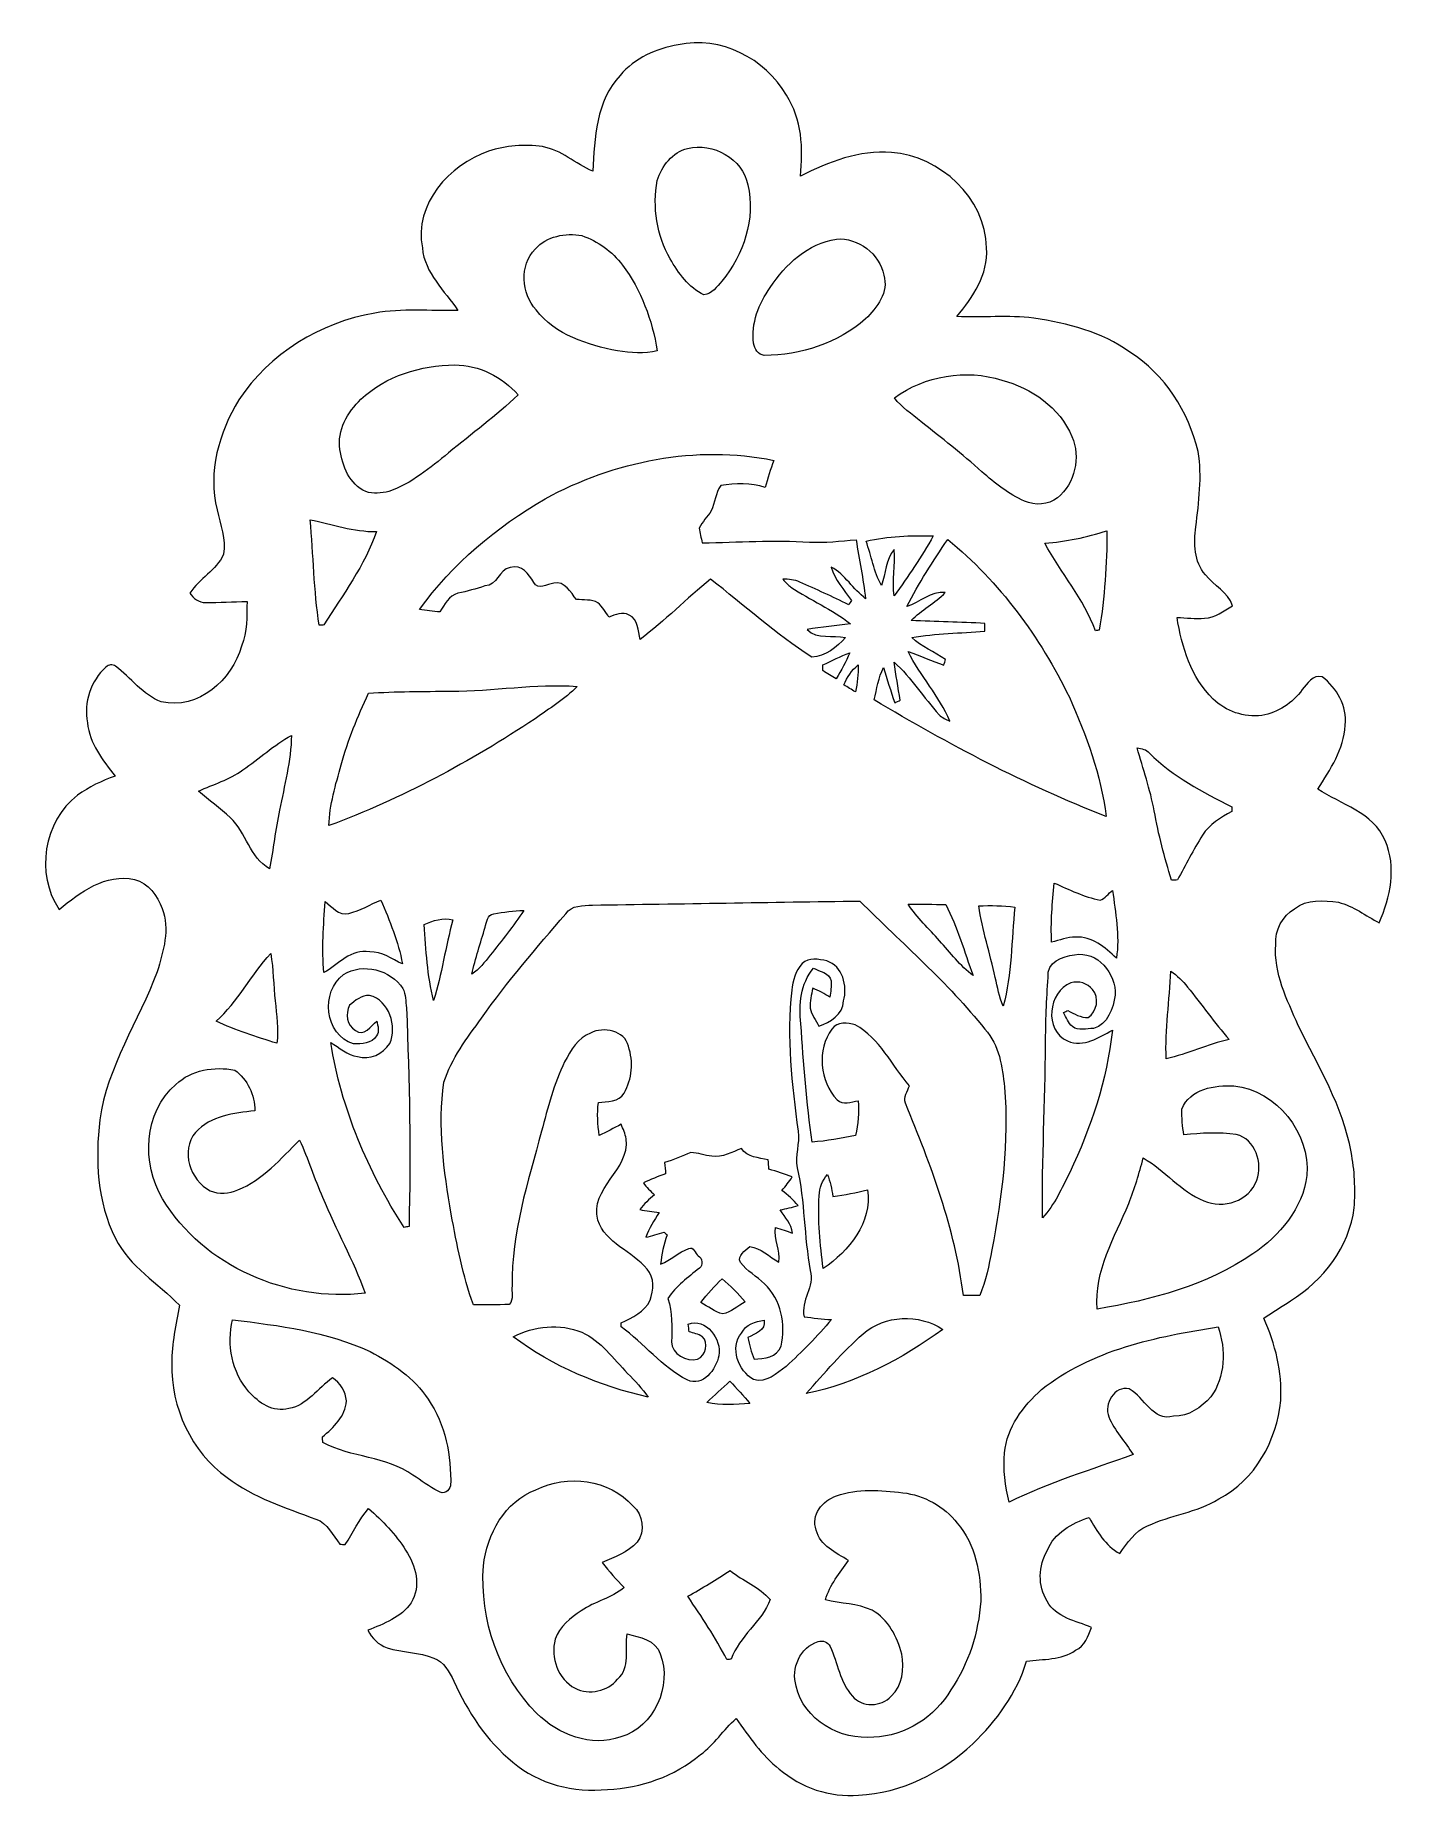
# Model space of a CAD drawing. Header units: centimetres. Extents: x -12.8 to 12.7, y -16.4 to 16.5.
import ezdxf

# ---------------------------------------------------------------- set-up
doc = ezdxf.new("R2010")
doc.units = ezdxf.units.CM
doc.header["$MEASUREMENT"] = 0
doc.layers.add('Layer 1', color=7, linetype='Continuous')

msp = doc.modelspace()

# ---------------------------------------------------------------- linework, layer by layer
at = {"layer": 'Layer 1', "color": 250, "lineweight": 9}
for points, knots in [([(-0.75076, 16.33927), (0.03523, 16.51989), (0.88049, 16.08598), (1.27207, 15.39771), (1.27207, 15.39771), (1.56276, 14.95356), (1.58922, 14.40076), (1.53313, 13.88747), (1.53313, 13.88747), (2.05629, 14.15452), (2.63661, 14.37606), (3.23492, 14.32985), (3.23492, 14.32985), (4.1465, 14.26176), (4.99282, 13.48283), (5.01292, 12.54621), (5.01292, 12.54621), (5.04961, 12.04773), (4.75751, 11.62687), (4.45765, 11.26245), (4.45765, 11.26245), (4.93672, 11.23387), (5.41791, 11.29808), (5.89593, 11.23034), (5.89593, 11.23034), (6.5274, 11.1418), (7.16804, 10.97387), (7.69404, 10.59887), (7.69404, 10.59887), (8.34703, 10.18295), (8.79117, 9.48374), (8.97039, 8.73797), (8.97039, 8.73797), (9.04516, 8.27054), (8.98273, 7.79711), (8.92488, 7.3318), (8.92488, 7.3318), (8.88924, 7.02982), (8.88924, 6.67845), (9.10409, 6.43751), (9.10409, 6.43751), (9.25825, 6.22901), (9.53024, 6.11965), (9.60926, 5.85542), (9.60926, 5.85542), (9.4424, 5.76441), (9.2893, 5.63), (9.08997, 5.62365), (9.08997, 5.62365), (8.91782, 5.60636), (8.74672, 5.63176), (8.57563, 5.63988), (8.57563, 5.63988), (8.65923, 5.0839), (8.84091, 4.51875), (9.24873, 4.11235), (9.24873, 4.11235), (9.49144, 3.88657), (9.82728, 3.76274), (10.15854, 3.80896), (10.15854, 3.80896), (10.4644, 3.85376), (10.73674, 4.04038), (10.91454, 4.28944), (10.91454, 4.28944), (11.00591, 4.39704), (11.1181, 4.57484), (11.28672, 4.53145), (11.28672, 4.53145), (11.56295, 4.31766), (11.75804, 3.98535), (11.71711, 3.6241), (11.71711, 3.6241), (11.69736, 3.17502), (11.44018, 2.79613), (11.20488, 2.43171), (11.20488, 2.43171), (11.64091, 2.14208), (12.24311, 1.99498), (12.46465, 1.47075), (12.46465, 1.47075), (12.68267, 0.97227), (12.56484, 0.40994), (12.35423, -0.06842), (12.35423, -0.06842), (12.10199, 0.06175), (11.87128, 0.24696), (11.59188, 0.31505), (11.59188, 0.31505), (11.31883, 0.35421), (11.00274, 0.37819), (10.77237, 0.19546), (10.77237, 0.19546), (10.54589, 0.05928), (10.40478, -0.20636), (10.41889, -0.47094), (10.41889, -0.47094), (10.3815, -1.00999), (10.62879, -1.5074), (10.84222, -1.98577), (10.84222, -1.98577), (11.21511, -2.75306), (11.67443, -3.49778), (11.82859, -4.35009), (11.82859, -4.35009), (11.89632, -4.69475), (11.91149, -5.04823), (11.88786, -5.39854), (11.88786, -5.39854), (11.79472, -6.12668), (11.30683, -6.7525), (10.69617, -7.13491), (10.69617, -7.13491), (10.53002, -7.24392), (10.35821, -7.34411), (10.19594, -7.45912), (10.19594, -7.45912), (10.41219, -7.94101), (10.54448, -8.46453), (10.51414, -8.99652), (10.51414, -8.99652), (10.43935, -9.74124), (10.0386, -10.4863), (9.35456, -10.83591), (9.35456, -10.83591), (8.94675, -11.09484), (8.45004, -11.13506), (8.02036, -11.34214), (8.02036, -11.34214), (7.78505, -11.4381), (7.64606, -11.66035), (7.50248, -11.85755), (7.50248, -11.85755), (7.23013, -11.71079), (7.08126, -11.4388), (6.92886, -11.1841), (6.92886, -11.1841), (6.61136, -11.29169), (6.2794, -11.46702), (6.15028, -11.79511), (6.15028, -11.79511), (5.9873, -12.0865), (5.96331, -12.45798), (6.14781, -12.74726), (6.14781, -12.74726), (6.30797, -13.05594), (6.68368, -13.1145), (6.97719, -13.23903), (6.97719, -13.23903), (6.91087, -13.39954), (6.84949, -13.5851), (6.67733, -13.66377), (6.67733, -13.66377), (6.4131, -13.85921), (6.06985, -13.82076), (5.76222, -13.87015), (5.76222, -13.87015), (5.57807, -14.46669), (5.20378, -14.98387), (4.75787, -15.41355), (4.75787, -15.41355), (4.17473, -15.95224), (3.4219, -16.33853), (2.61898, -16.37275), (2.61898, -16.37275), (2.08558, -16.42144), (1.54336, -16.23199), (1.13837, -15.88627), (1.13837, -15.88627), (0.80887, -15.62874), (0.57569, -15.27561), (0.33121, -14.94224), (0.33121, -14.94224), (0.09626, -15.15285), (-0.07907, -15.42413), (-0.33236, -15.61569), (-0.33236, -15.61569), (-0.8199, -16.01786), (-1.4422, -16.24364), (-2.07262, -16.26657), (-2.07262, -16.26657), (-2.69739, -16.32971), (-3.36414, -16.17202), (-3.84356, -15.75363), (-3.84356, -15.75363), (-4.33674, -15.35781), (-4.68776, -14.81347), (-4.94493, -14.24127), (-4.94493, -14.24127), (-5.03242, -14.07229), (-5.12909, -13.87932), (-5.31889, -13.81088), (-5.31889, -13.81088), (-5.59864, -13.70011), (-5.90873, -13.70893), (-6.19448, -13.61967), (-6.19448, -13.61967), (-6.35288, -13.56394), (-6.47988, -13.44046), (-6.55361, -13.29159), (-6.55361, -13.29159), (-6.25763, -13.17129), (-5.93096, -13.05206), (-5.74328, -12.77795), (-5.74328, -12.77795), (-5.5563, -12.46644), (-5.65296, -12.07592), (-5.8477, -11.79476), (-5.8477, -11.79476), (-6.03185, -11.49631), (-6.27739, -11.24372), (-6.54232, -11.01723), (-6.54232, -11.01723), (-6.72118, -11.21655), (-6.82666, -11.46844), (-6.97518, -11.68892), (-6.97518, -11.68892), (-7.00023, -11.68751), (-7.05032, -11.68504), (-7.07537, -11.68363), (-7.07537, -11.68363), (-7.20872, -11.51677), (-7.30432, -11.28358), (-7.52551, -11.21444), (-7.52551, -11.21444), (-8.09666, -11.0003), (-8.6918, -10.8098), (-9.18392, -10.43727), (-9.18392, -10.43727), (-9.85773, -9.95749), (-10.23837, -9.12211), (-10.21756, -8.30155), (-10.21756, -8.30155), (-10.22603, -7.9336), (-10.13713, -7.57553), (-10.0768, -7.2157), (-10.0768, -7.2157), (-10.47756, -6.80154), (-11.00849, -6.49815), (-11.27272, -5.96651), (-11.27272, -5.96651), (-11.61879, -5.28671), (-11.65019, -4.49261), (-11.56411, -3.74895), (-11.56411, -3.74895), (-11.42794, -2.74953), (-10.83598, -1.90992), (-10.49061, -0.98282), (-10.49061, -0.98282), (-10.3809, -0.60606), (-10.24472, -0.18554), (-10.40206, 0.19898), (-10.40206, 0.19898), (-10.48602, 0.43711), (-10.65924, 0.67559), (-10.9143, 0.74261), (-10.9143, 0.74261), (-11.45722, 0.86079), (-11.92994, 0.4999), (-12.32541, 0.18311), (-12.32541, 0.18311), (-12.77202, 0.84033), (-12.61857, 1.83058), (-11.98145, 2.31424), (-11.98145, 2.31424), (-11.76696, 2.47017), (-11.52672, 2.58588), (-11.27766, 2.67478), (-11.27766, 2.67478), (-11.51014, 2.9697), (-11.75814, 3.28191), (-11.79554, 3.67102), (-11.79554, 3.67102), (-11.86468, 4.04744), (-11.7405, 4.45701), (-11.44946, 4.70995), (-11.44946, 4.70995), (-11.40184, 4.75617), (-11.32422, 4.76746), (-11.2699, 4.72583), (-11.2699, 4.72583), (-10.97955, 4.51451), (-10.76366, 4.19137), (-10.41794, 4.06155), (-10.41794, 4.06155), (-9.72544, 3.90491), (-9.08655, 4.46724), (-8.9151, 5.10471), (-8.9151, 5.10471), (-8.80962, 5.37), (-8.81562, 5.65893), (-8.81245, 5.93938), (-8.81245, 5.93938), (-9.07103, 5.93374), (-9.32926, 5.91575), (-9.5875, 5.91716), (-9.5875, 5.91716), (-9.71167, 5.91363), (-9.81574, 5.99759), (-9.88172, 6.09531), (-9.88172, 6.09531), (-9.70674, 6.3673), (-9.38218, 6.51441), (-9.25412, 6.81921), (-9.25412, 6.81921), (-9.19415, 7.10108), (-9.31798, 7.37519), (-9.37054, 7.64753), (-9.37054, 7.64753), (-9.54869, 8.35238), (-9.33737, 9.09851), (-8.96485, 9.70317), (-8.96485, 9.70317), (-8.39793, 10.571), (-7.44085, 11.15379), (-6.42485, 11.32559), (-6.42485, 11.32559), (-5.9112, 11.41943), (-5.38733, 11.36475), (-4.86838, 11.37428), (-4.86838, 11.37428), (-5.11885, 11.74646), (-5.49209, 12.06925), (-5.53444, 12.54656), (-5.53444, 12.54656), (-5.69177, 13.36359), (-5.03384, 14.10407), (-4.29618, 14.35207), (-4.29618, 14.35207), (-3.97479, 14.45756), (-3.62343, 14.48542), (-3.28899, 14.43815), (-3.28899, 14.43815), (-2.93657, 14.37571), (-2.66881, 14.11818), (-2.34743, 13.97954), (-2.34743, 13.97954), (-2.31321, 14.59726), (-2.28993, 15.29117), (-1.83626, 15.76848), (-1.83626, 15.76848), (-1.56532, 16.09586), (-1.1621, 16.27154), (-0.75076, 16.33927), (-0.75076, 16.33927), (-0.75076, 16.33927), (-0.75076, 16.33927), (-0.75076, 16.33927)], [0, 0, 0, 0, 0.01136364, 0.01136364, 0.01136364, 0.01136364, 0.02272727, 0.02272727, 0.02272727, 0.02272727, 0.03409091, 0.03409091, 0.03409091, 0.03409091, 0.04545455, 0.04545455, 0.04545455, 0.04545455, 0.05681818, 0.05681818, 0.05681818, 0.05681818, 0.06818182, 0.06818182, 0.06818182, 0.06818182, 0.07954545, 0.07954545, 0.07954545, 0.07954545, 0.09090909, 0.09090909, 0.09090909, 0.09090909, 0.10227273, 0.10227273, 0.10227273, 0.10227273, 0.11363636, 0.11363636, 0.11363636, 0.11363636, 0.125, 0.125, 0.125, 0.125, 0.13636364, 0.13636364, 0.13636364, 0.13636364, 0.14772727, 0.14772727, 0.14772727, 0.14772727, 0.15909091, 0.15909091, 0.15909091, 0.15909091, 0.17045455, 0.17045455, 0.17045455, 0.17045455, 0.18181818, 0.18181818, 0.18181818, 0.18181818, 0.19318182, 0.19318182, 0.19318182, 0.19318182, 0.20454545, 0.20454545, 0.20454545, 0.20454545, 0.21590909, 0.21590909, 0.21590909, 0.21590909, 0.22727273, 0.22727273, 0.22727273, 0.22727273, 0.23863636, 0.23863636, 0.23863636, 0.23863636, 0.25, 0.25, 0.25, 0.25, 0.26136364, 0.26136364, 0.26136364, 0.26136364, 0.27272727, 0.27272727, 0.27272727, 0.27272727, 0.28409091, 0.28409091, 0.28409091, 0.28409091, 0.29545455, 0.29545455, 0.29545455, 0.29545455, 0.30681818, 0.30681818, 0.30681818, 0.30681818, 0.31818182, 0.31818182, 0.31818182, 0.31818182, 0.32954545, 0.32954545, 0.32954545, 0.32954545, 0.34090909, 0.34090909, 0.34090909, 0.34090909, 0.35227273, 0.35227273, 0.35227273, 0.35227273, 0.36363636, 0.36363636, 0.36363636, 0.36363636, 0.375, 0.375, 0.375, 0.375, 0.38636364, 0.38636364, 0.38636364, 0.38636364, 0.39772727, 0.39772727, 0.39772727, 0.39772727, 0.40909091, 0.40909091, 0.40909091, 0.40909091, 0.42045455, 0.42045455, 0.42045455, 0.42045455, 0.43181818, 0.43181818, 0.43181818, 0.43181818, 0.44318182, 0.44318182, 0.44318182, 0.44318182, 0.45454545, 0.45454545, 0.45454545, 0.45454545, 0.46590909, 0.46590909, 0.46590909, 0.46590909, 0.47727273, 0.47727273, 0.47727273, 0.47727273, 0.48863636, 0.48863636, 0.48863636, 0.48863636, 0.5, 0.5, 0.5, 0.5, 0.51136364, 0.51136364, 0.51136364, 0.51136364, 0.52272727, 0.52272727, 0.52272727, 0.52272727, 0.53409091, 0.53409091, 0.53409091, 0.53409091, 0.54545455, 0.54545455, 0.54545455, 0.54545455, 0.55681818, 0.55681818, 0.55681818, 0.55681818, 0.56818182, 0.56818182, 0.56818182, 0.56818182, 0.57954545, 0.57954545, 0.57954545, 0.57954545, 0.59090909, 0.59090909, 0.59090909, 0.59090909, 0.60227273, 0.60227273, 0.60227273, 0.60227273, 0.61363636, 0.61363636, 0.61363636, 0.61363636, 0.625, 0.625, 0.625, 0.625, 0.63636364, 0.63636364, 0.63636364, 0.63636364, 0.64772727, 0.64772727, 0.64772727, 0.64772727, 0.65909091, 0.65909091, 0.65909091, 0.65909091, 0.67045455, 0.67045455, 0.67045455, 0.67045455, 0.68181818, 0.68181818, 0.68181818, 0.68181818, 0.69318182, 0.69318182, 0.69318182, 0.69318182, 0.70454545, 0.70454545, 0.70454545, 0.70454545, 0.71590909, 0.71590909, 0.71590909, 0.71590909, 0.72727273, 0.72727273, 0.72727273, 0.72727273, 0.73863636, 0.73863636, 0.73863636, 0.73863636, 0.75, 0.75, 0.75, 0.75, 0.76136364, 0.76136364, 0.76136364, 0.76136364, 0.77272727, 0.77272727, 0.77272727, 0.77272727, 0.78409091, 0.78409091, 0.78409091, 0.78409091, 0.79545455, 0.79545455, 0.79545455, 0.79545455, 0.80681818, 0.80681818, 0.80681818, 0.80681818, 0.81818182, 0.81818182, 0.81818182, 0.81818182, 0.82954545, 0.82954545, 0.82954545, 0.82954545, 0.84090909, 0.84090909, 0.84090909, 0.84090909, 0.85227273, 0.85227273, 0.85227273, 0.85227273, 0.86363636, 0.86363636, 0.86363636, 0.86363636, 0.875, 0.875, 0.875, 0.875, 0.88636364, 0.88636364, 0.88636364, 0.88636364, 0.89772727, 0.89772727, 0.89772727, 0.89772727, 0.90909091, 0.90909091, 0.90909091, 0.90909091, 0.92045455, 0.92045455, 0.92045455, 0.92045455, 0.93181818, 0.93181818, 0.93181818, 0.93181818, 0.94318182, 0.94318182, 0.94318182, 0.94318182, 0.95454545, 0.95454545, 0.95454545, 0.95454545, 0.96590909, 0.96590909, 0.96590909, 0.96590909, 0.97727273, 0.97727273, 0.97727273, 0.97727273, 1, 1, 1, 1]), ([(-0.57578, 14.40146), (-0.86083, 14.34114), (-1.0612, 14.07197), (-1.14234, 13.80633), (-1.14234, 13.80633), (-1.23548, 13.30926), (-1.15469, 12.77974), (-0.90245, 12.33948), (-0.90245, 12.33948), (-0.74723, 12.07384), (-0.55744, 11.80114), (-0.26922, 11.66849), (-0.26922, 11.66849), (-0.12034, 11.68543), (-0.02474, 11.8216), (0.06698, 11.92461), (0.06698, 11.92461), (0.46844, 12.4185), (0.70057, 13.09054), (0.5517, 13.72378), (0.5517, 13.72378), (0.45645, 14.20991), (-0.10306, 14.52423), (-0.57578, 14.40146), (-0.57578, 14.40146), (-0.57578, 14.40146), (-0.57578, 14.40146), (-0.57578, 14.40146)], [0, 0, 0, 0, 0.125, 0.125, 0.125, 0.125, 0.25, 0.25, 0.25, 0.25, 0.375, 0.375, 0.375, 0.375, 0.5, 0.5, 0.5, 0.5, 0.625, 0.625, 0.625, 0.625, 0.75, 0.75, 0.75, 0.75, 1, 1, 1, 1]), ([(-3.42446, 12.52398), (-3.72291, 12.22059), (-3.68516, 11.69178), (-3.40718, 11.38733), (-3.40718, 11.38733), (-3.04664, 10.91461), (-2.44303, 10.73081), (-1.88423, 10.62039), (-1.88423, 10.62039), (-1.63941, 10.59146), (-1.38505, 10.55901), (-1.14305, 10.62321), (-1.14305, 10.62321), (-1.23936, 11.19683), (-1.44009, 11.75916), (-1.79533, 12.22447), (-1.79533, 12.22447), (-1.98442, 12.47847), (-2.25359, 12.67179), (-2.55204, 12.77481), (-2.55204, 12.77481), (-2.85578, 12.83054), (-3.21315, 12.76599), (-3.42446, 12.52398), (-3.42446, 12.52398), (-3.42446, 12.52398), (-3.42446, 12.52398), (-3.42446, 12.52398)], [0, 0, 0, 0, 0.125, 0.125, 0.125, 0.125, 0.25, 0.25, 0.25, 0.25, 0.375, 0.375, 0.375, 0.375, 0.5, 0.5, 0.5, 0.5, 0.625, 0.625, 0.625, 0.625, 0.75, 0.75, 0.75, 0.75, 1, 1, 1, 1]), ([(2.20869, 12.71131), (1.67776, 12.63264), (1.25231, 12.23717), (0.96727, 11.80326), (0.96727, 11.80326), (0.75596, 11.50551), (0.60779, 11.13333), (0.65929, 10.76291), (0.65929, 10.76291), (0.67341, 10.66167), (0.74255, 10.54102), (0.85614, 10.53749), (0.85614, 10.53749), (1.53877, 10.53855), (2.23409, 10.76432), (2.75197, 11.21694), (2.75197, 11.21694), (2.95976, 11.43037), (3.19471, 11.71612), (3.09099, 12.03715), (3.09099, 12.03715), (3.01479, 12.43508), (2.61121, 12.73988), (2.20869, 12.71131), (2.20869, 12.71131), (2.20869, 12.71131), (2.20869, 12.71131), (2.20869, 12.71131)], [0, 0, 0, 0, 0.125, 0.125, 0.125, 0.125, 0.25, 0.25, 0.25, 0.25, 0.375, 0.375, 0.375, 0.375, 0.5, 0.5, 0.5, 0.5, 0.625, 0.625, 0.625, 0.625, 0.75, 0.75, 0.75, 0.75, 1, 1, 1, 1]), ([(-6.6852, 9.71622), (-6.93038, 9.47669), (-7.13217, 9.13343), (-7.07572, 8.77748), (-7.07572, 8.77748), (-7.03162, 8.46915), (-6.8958, 8.12661), (-6.59206, 7.99149), (-6.59206, 7.99149), (-6.45448, 7.94528), (-6.29996, 7.95974), (-6.16062, 7.99255), (-6.16062, 7.99255), (-5.73834, 8.14248), (-5.38803, 8.43352), (-5.04618, 8.71398), (-5.04618, 8.71398), (-4.61085, 9.07311), (-4.1533, 9.40648), (-3.74514, 9.79736), (-3.74514, 9.79736), (-4.03794, 10.14026), (-4.47609, 10.35581), (-4.92906, 10.35898), (-4.92906, 10.35898), (-5.5616, 10.35369), (-6.21565, 10.15402), (-6.6852, 9.71622), (-6.6852, 9.71622), (-6.6852, 9.71622), (-6.6852, 9.71622), (-6.6852, 9.71622)], [0, 0, 0, 0, 0.11111111, 0.11111111, 0.11111111, 0.11111111, 0.22222222, 0.22222222, 0.22222222, 0.22222222, 0.33333333, 0.33333333, 0.33333333, 0.33333333, 0.44444444, 0.44444444, 0.44444444, 0.44444444, 0.55555556, 0.55555556, 0.55555556, 0.55555556, 0.66666667, 0.66666667, 0.66666667, 0.66666667, 0.77777778, 0.77777778, 0.77777778, 0.77777778, 1, 1, 1, 1]), ([(3.29207, 9.74092), (3.42613, 9.56417), (3.61451, 9.44141), (3.7842, 9.30136), (3.7842, 9.30136), (4.16802, 8.99303), (4.56137, 8.69493), (4.92544, 8.36261), (4.92544, 8.36261), (5.1685, 8.15236), (5.42321, 7.94034), (5.72201, 7.81369), (5.72201, 7.81369), (5.91886, 7.7262), (6.16792, 7.73749), (6.33937, 7.87437), (6.33937, 7.87437), (6.67063, 8.14001), (6.7747, 8.63355), (6.60783, 9.02019), (6.60783, 9.02019), (6.38594, 9.56453), (5.85254, 9.92648), (5.29973, 10.0757), (5.29973, 10.0757), (4.62346, 10.28349), (3.86287, 10.16143), (3.29207, 9.74092), (3.29207, 9.74092), (3.29207, 9.74092), (3.29207, 9.74092), (3.29207, 9.74092)], [0, 0, 0, 0, 0.11111111, 0.11111111, 0.11111111, 0.11111111, 0.22222222, 0.22222222, 0.22222222, 0.22222222, 0.33333333, 0.33333333, 0.33333333, 0.33333333, 0.44444444, 0.44444444, 0.44444444, 0.44444444, 0.55555556, 0.55555556, 0.55555556, 0.55555556, 0.66666667, 0.66666667, 0.66666667, 0.66666667, 0.77777778, 0.77777778, 0.77777778, 0.77777778, 1, 1, 1, 1]), ([(-3.23714, 7.85673), (-4.15013, 7.33356), (-4.96963, 6.63929), (-5.58982, 5.78522), (-5.58982, 5.78522), (-5.46212, 5.76617), (-5.33476, 5.75029), (-5.20564, 5.74077), (-5.20564, 5.74077), (-5.11992, 5.87729), (-5.04018, 6.05086), (-4.86873, 6.08967), (-4.86873, 6.08967), (-4.69835, 6.12741), (-4.52971, 6.17151), (-4.36461, 6.22796), (-4.36461, 6.22796), (-4.12473, 6.22443), (-4.11308, 6.54369), (-3.8933, 6.57121), (-3.8933, 6.57121), (-3.67317, 6.64), (-3.54582, 6.44809), (-3.45127, 6.29181), (-3.45127, 6.29181), (-3.3719, 6.14011), (-3.20151, 6.26747), (-3.07839, 6.27805), (-3.07839, 6.27805), (-2.87413, 6.32956), (-2.75912, 6.10307), (-2.654, 5.97431), (-2.654, 5.97431), (-2.51923, 5.96549), (-2.37671, 5.97678), (-2.25148, 5.91469), (-2.25148, 5.91469), (-2.16963, 5.83602), (-2.11107, 5.73759), (-2.04545, 5.64552), (-2.04545, 5.64552), (-1.92621, 5.68574), (-1.79322, 5.75382), (-1.67045, 5.68362), (-1.67045, 5.68362), (-1.49865, 5.60389), (-1.50076, 5.38834), (-1.46302, 5.22889), (-1.46302, 5.22889), (-1.00123, 5.57779), (-0.59236, 5.98948), (-0.14539, 6.35601), (-0.14539, 6.35601), (0.48044, 5.86601), (1.07381, 5.32696), (1.74479, 4.89869), (1.74479, 4.89869), (2.00197, 4.90081), (2.20764, 5.08707), (2.37591, 5.26276), (2.37591, 5.26276), (2.14308, 5.32379), (1.84569, 5.21689), (1.66189, 5.41198), (1.66189, 5.41198), (1.92718, 5.46807), (2.19952, 5.47901), (2.46763, 5.51817), (2.46763, 5.51817), (2.12509, 5.78981), (1.71974, 5.96584), (1.35638, 6.20573), (1.35638, 6.20573), (1.29888, 6.24559), (1.25372, 6.29992), (1.20751, 6.35108), (1.20751, 6.35108), (1.3137, 6.35566), (1.422, 6.34543), (1.52007, 6.30028), (1.52007, 6.30028), (1.82875, 6.16657), (2.1332, 6.02299), (2.43624, 5.87659), (2.43624, 5.87659), (2.44894, 5.89599), (2.47398, 5.93444), (2.48668, 5.95349), (2.48668, 5.95349), (2.34945, 6.15422), (2.17447, 6.34014), (2.10886, 6.57932), (2.10886, 6.57932), (2.37062, 6.43927), (2.52055, 6.16587), (2.75268, 5.98877), (2.75268, 5.98877), (2.70787, 6.35848), (2.6345, 6.72361), (2.57417, 7.09085), (2.57417, 7.09085), (2.28384, 7.07004), (1.99456, 7.02876), (1.70281, 7.04781), (1.70281, 7.04781), (1.035, 7.08944), (0.36755, 7.04287), (-0.30026, 7.03405), (-0.30026, 7.03405), (-0.32496, 7.12436), (-0.34647, 7.2175), (-0.35706, 7.31028), (-0.35706, 7.31028), (-0.30344, 7.42952), (-0.20078, 7.51806), (-0.13481, 7.62989), (-0.13481, 7.62989), (-0.06813, 7.78512), (-0.05332, 7.9608), (0.04264, 8.10332), (0.04264, 8.10332), (0.31745, 8.14777), (0.60708, 8.15765), (0.87449, 8.06699), (0.87449, 8.06699), (0.92317, 8.23738), (0.97538, 8.40671), (1.03359, 8.57428), (1.03359, 8.57428), (-0.41597, 8.87026), (-1.94879, 8.56229), (-3.23714, 7.85673), (-3.23714, 7.85673), (-3.23714, 7.85673), (-3.23714, 7.85673), (-3.23714, 7.85673)], [0, 0, 0, 0, 0.02857143, 0.02857143, 0.02857143, 0.02857143, 0.05714286, 0.05714286, 0.05714286, 0.05714286, 0.08571429, 0.08571429, 0.08571429, 0.08571429, 0.11428571, 0.11428571, 0.11428571, 0.11428571, 0.14285714, 0.14285714, 0.14285714, 0.14285714, 0.17142857, 0.17142857, 0.17142857, 0.17142857, 0.2, 0.2, 0.2, 0.2, 0.22857143, 0.22857143, 0.22857143, 0.22857143, 0.25714286, 0.25714286, 0.25714286, 0.25714286, 0.28571429, 0.28571429, 0.28571429, 0.28571429, 0.31428571, 0.31428571, 0.31428571, 0.31428571, 0.34285714, 0.34285714, 0.34285714, 0.34285714, 0.37142857, 0.37142857, 0.37142857, 0.37142857, 0.4, 0.4, 0.4, 0.4, 0.42857143, 0.42857143, 0.42857143, 0.42857143, 0.45714286, 0.45714286, 0.45714286, 0.45714286, 0.48571429, 0.48571429, 0.48571429, 0.48571429, 0.51428571, 0.51428571, 0.51428571, 0.51428571, 0.54285714, 0.54285714, 0.54285714, 0.54285714, 0.57142857, 0.57142857, 0.57142857, 0.57142857, 0.6, 0.6, 0.6, 0.6, 0.62857143, 0.62857143, 0.62857143, 0.62857143, 0.65714286, 0.65714286, 0.65714286, 0.65714286, 0.68571429, 0.68571429, 0.68571429, 0.68571429, 0.71428571, 0.71428571, 0.71428571, 0.71428571, 0.74285714, 0.74285714, 0.74285714, 0.74285714, 0.77142857, 0.77142857, 0.77142857, 0.77142857, 0.8, 0.8, 0.8, 0.8, 0.82857143, 0.82857143, 0.82857143, 0.82857143, 0.85714286, 0.85714286, 0.85714286, 0.85714286, 0.88571429, 0.88571429, 0.88571429, 0.88571429, 0.91428571, 0.91428571, 0.91428571, 0.91428571, 0.94285714, 0.94285714, 0.94285714, 0.94285714, 1, 1, 1, 1]), ([(-7.63099, 7.46515), (-7.57279, 6.80757), (-7.5622, 6.14541), (-7.46554, 5.49136), (-7.46554, 5.49136), (-7.44261, 5.49347), (-7.39675, 5.497), (-7.37382, 5.49876), (-7.37382, 5.49876), (-7.02951, 6.06744), (-6.60512, 6.60437), (-6.3938, 7.24254), (-6.3938, 7.24254), (-6.8189, 7.24043), (-7.22071, 7.37731), (-7.63099, 7.46515), (-7.63099, 7.46515), (-7.63099, 7.46515), (-7.63099, 7.46515), (-7.63099, 7.46515)], [0, 0, 0, 0, 0.16666667, 0.16666667, 0.16666667, 0.16666667, 0.33333333, 0.33333333, 0.33333333, 0.33333333, 0.5, 0.5, 0.5, 0.5, 0.66666667, 0.66666667, 0.66666667, 0.66666667, 1, 1, 1, 1]), ([(6.10195, 7.02523), (6.40393, 6.47314), (6.83114, 5.98595), (7.04916, 5.39011), (7.04916, 5.39011), (7.06715, 5.39328), (7.10278, 5.39999), (7.12077, 5.40316), (7.12077, 5.40316), (7.22343, 6.01629), (7.264, 6.63788), (7.26329, 7.25877), (7.26329, 7.25877), (6.88582, 7.13812), (6.49847, 7.05381), (6.10195, 7.02523), (6.10195, 7.02523), (6.10195, 7.02523), (6.10195, 7.02523), (6.10195, 7.02523)], [0, 0, 0, 0, 0.16666667, 0.16666667, 0.16666667, 0.16666667, 0.33333333, 0.33333333, 0.33333333, 0.33333333, 0.5, 0.5, 0.5, 0.5, 0.66666667, 0.66666667, 0.66666667, 0.66666667, 1, 1, 1, 1]), ([(2.76185, 7.06404), (2.86098, 6.79064), (2.90508, 6.49324), (3.04795, 6.23713), (3.04795, 6.23713), (3.13015, 6.45832), (3.12627, 6.72008), (3.28502, 6.9067), (3.28502, 6.9067), (3.31183, 6.61919), (3.24445, 6.33061), (3.28855, 6.04275), (3.28855, 6.04275), (3.54502, 6.40681), (3.80396, 6.77194), (4.01739, 7.16282), (4.01739, 7.16282), (3.59758, 7.17587), (3.17213, 7.15894), (2.76185, 7.06404), (2.76185, 7.06404), (2.76185, 7.06404), (2.76185, 7.06404), (2.76185, 7.06404)], [0, 0, 0, 0, 0.14285714, 0.14285714, 0.14285714, 0.14285714, 0.28571429, 0.28571429, 0.28571429, 0.28571429, 0.42857143, 0.42857143, 0.42857143, 0.42857143, 0.57142857, 0.57142857, 0.57142857, 0.57142857, 0.71428571, 0.71428571, 0.71428571, 0.71428571, 1, 1, 1, 1]), ([(4.28656, 7.09579), (4.0128, 6.69009), (3.74292, 6.27876), (3.52279, 5.84096), (3.52279, 5.84096), (3.76621, 5.91928), (3.97082, 6.13694), (4.24211, 6.10307), (4.24211, 6.10307), (4.05125, 5.90446), (3.79337, 5.7831), (3.6064, 5.58026), (3.6064, 5.58026), (4.06501, 5.55768), (4.52468, 5.5545), (4.98329, 5.52769), (4.98329, 5.52769), (4.98294, 5.48007), (4.98259, 5.43209), (4.98259, 5.38411), (4.98259, 5.38411), (4.52644, 5.34319), (4.06607, 5.34072), (3.61381, 5.26205), (3.61381, 5.26205), (3.80184, 5.09413), (4.03679, 4.99253), (4.24599, 4.85459), (4.24599, 4.85459), (4.23858, 4.82813), (4.22411, 4.77522), (4.21671, 4.74876), (4.21671, 4.74876), (3.99093, 4.82355), (3.77467, 4.92374), (3.54996, 5.00064), (3.54996, 5.00064), (3.76868, 4.54485), (4.13592, 4.17197), (4.32571, 3.7003), (4.32571, 3.7003), (4.25551, 3.73417), (4.17931, 3.76204), (4.12639, 3.82131), (4.12639, 3.82131), (3.83923, 4.14198), (3.6064, 4.51346), (3.28572, 4.80238), (3.28572, 4.80238), (3.31642, 4.56426), (3.35981, 4.32789), (3.40073, 4.09153), (3.40073, 4.09153), (3.37462, 4.07919), (3.32241, 4.05449), (3.29631, 4.0425), (3.29631, 4.0425), (3.22011, 4.26087), (3.15731, 4.48347), (3.08535, 4.70325), (3.08535, 4.70325), (2.9968, 4.5124), (2.95694, 4.3032), (2.91531, 4.09788), (2.91531, 4.09788), (4.30278, 3.26568), (5.74035, 2.50721), (7.25024, 1.91983), (7.25024, 1.91983), (7.15429, 2.6963), (6.87665, 3.43501), (6.56197, 4.14586), (6.56197, 4.14586), (6.01411, 5.27052), (5.25987, 6.30345), (4.28656, 7.09579), (4.28656, 7.09579), (4.28656, 7.09579), (4.28656, 7.09579), (4.28656, 7.09579)], [0, 0, 0, 0, 0.04761905, 0.04761905, 0.04761905, 0.04761905, 0.0952381, 0.0952381, 0.0952381, 0.0952381, 0.14285714, 0.14285714, 0.14285714, 0.14285714, 0.19047619, 0.19047619, 0.19047619, 0.19047619, 0.23809524, 0.23809524, 0.23809524, 0.23809524, 0.28571429, 0.28571429, 0.28571429, 0.28571429, 0.33333333, 0.33333333, 0.33333333, 0.33333333, 0.38095238, 0.38095238, 0.38095238, 0.38095238, 0.42857143, 0.42857143, 0.42857143, 0.42857143, 0.47619048, 0.47619048, 0.47619048, 0.47619048, 0.52380952, 0.52380952, 0.52380952, 0.52380952, 0.57142857, 0.57142857, 0.57142857, 0.57142857, 0.61904762, 0.61904762, 0.61904762, 0.61904762, 0.66666667, 0.66666667, 0.66666667, 0.66666667, 0.71428571, 0.71428571, 0.71428571, 0.71428571, 0.76190476, 0.76190476, 0.76190476, 0.76190476, 0.80952381, 0.80952381, 0.80952381, 0.80952381, 0.85714286, 0.85714286, 0.85714286, 0.85714286, 0.9047619, 0.9047619, 0.9047619, 0.9047619, 1, 1, 1, 1]), ([(1.95081, 4.74982), (1.95046, 4.72336), (1.95011, 4.67044), (1.94976, 4.64398), (1.94976, 4.64398), (2.03407, 4.59283), (2.11909, 4.54274), (2.20481, 4.49335), (2.20481, 4.49335), (2.29689, 4.65033), (2.38402, 4.81014), (2.45634, 4.97701), (2.45634, 4.97701), (2.28242, 4.91386), (2.11803, 4.82849), (1.95081, 4.74982), (1.95081, 4.74982), (1.95081, 4.74982), (1.95081, 4.74982), (1.95081, 4.74982)], [0, 0, 0, 0, 0.16666667, 0.16666667, 0.16666667, 0.16666667, 0.33333333, 0.33333333, 0.33333333, 0.33333333, 0.5, 0.5, 0.5, 0.5, 0.66666667, 0.66666667, 0.66666667, 0.66666667, 1, 1, 1, 1]), ([(2.34487, 4.37764), (2.41683, 4.33424), (2.48951, 4.2905), (2.56218, 4.24746), (2.56218, 4.24746), (2.59957, 4.41221), (2.61439, 4.58189), (2.61121, 4.75088), (2.61121, 4.75088), (2.49515, 4.64822), (2.40237, 4.52192), (2.34487, 4.37764), (2.34487, 4.37764), (2.34487, 4.37764), (2.34487, 4.37764), (2.34487, 4.37764)], [0, 0, 0, 0, 0.2, 0.2, 0.2, 0.2, 0.4, 0.4, 0.4, 0.4, 0.6, 0.6, 0.6, 0.6, 1, 1, 1, 1]), ([(-4.99961, 4.25946), (-5.51503, 4.25699), (-6.03044, 4.25734), (-6.54444, 4.22065), (-6.54444, 4.22065), (-6.7427, 3.78638), (-6.9265, 3.34435), (-7.05209, 2.88327), (-7.05209, 2.88327), (-7.15615, 2.51179), (-7.27045, 2.13679), (-7.28245, 1.74874), (-7.28245, 1.74874), (-5.92037, 2.24933), (-4.6359, 2.9443), (-3.42834, 3.74546), (-3.42834, 3.74546), (-3.16023, 3.93878), (-2.8706, 4.11058), (-2.63883, 4.34871), (-2.63883, 4.34871), (-3.42834, 4.40903), (-4.21116, 4.25663), (-4.99961, 4.25946), (-4.99961, 4.25946), (-4.99961, 4.25946), (-4.99961, 4.25946), (-4.99961, 4.25946)], [0, 0, 0, 0, 0.125, 0.125, 0.125, 0.125, 0.25, 0.25, 0.25, 0.25, 0.375, 0.375, 0.375, 0.375, 0.5, 0.5, 0.5, 0.5, 0.625, 0.625, 0.625, 0.625, 0.75, 0.75, 0.75, 0.75, 1, 1, 1, 1]), ([(-8.89182, 2.78767), (-9.14194, 2.6074), (-9.44004, 2.51779), (-9.71908, 2.39397), (-9.71908, 2.39397), (-9.52823, 2.21899), (-9.31163, 2.07435), (-9.1243, 1.89584), (-9.1243, 1.89584), (-8.82444, 1.61715), (-8.76446, 1.15043), (-8.39123, 0.94088), (-8.39123, 0.94088), (-8.31997, 1.30388), (-8.2854, 1.67324), (-8.20461, 2.03449), (-8.20461, 2.03449), (-8.11606, 2.49768), (-7.98836, 2.95947), (-7.98201, 3.4336), (-7.98201, 3.4336), (-8.31009, 3.25404), (-8.58596, 2.99933), (-8.89182, 2.78767), (-8.89182, 2.78767), (-8.89182, 2.78767), (-8.89182, 2.78767), (-8.89182, 2.78767)], [0, 0, 0, 0, 0.125, 0.125, 0.125, 0.125, 0.25, 0.25, 0.25, 0.25, 0.375, 0.375, 0.375, 0.375, 0.5, 0.5, 0.5, 0.5, 0.625, 0.625, 0.625, 0.625, 0.75, 0.75, 0.75, 0.75, 1, 1, 1, 1]), ([(7.82915, 3.20042), (7.93921, 2.80954), (8.07257, 2.42395), (8.14877, 2.0239), (8.14877, 2.0239), (8.22567, 1.58469), (8.33997, 1.1536), (8.47332, 0.72815), (8.47332, 0.72815), (8.50012, 0.72921), (8.55375, 0.73097), (8.58057, 0.73203), (8.58057, 0.73203), (8.74073, 1.00861), (8.87796, 1.29824), (9.04976, 1.56847), (9.04976, 1.56847), (9.17958, 1.77237), (9.39196, 1.89902), (9.59903, 2.01367), (9.59903, 2.01367), (9.59939, 2.03413), (9.60009, 2.07506), (9.60009, 2.09587), (9.60009, 2.09587), (9.05505, 2.37844), (8.49625, 2.66031), (8.06057, 3.1034), (8.06057, 3.1034), (8.00483, 3.17713), (7.91134, 3.18313), (7.82915, 3.20042), (7.82915, 3.20042), (7.82915, 3.20042), (7.82915, 3.20042), (7.82915, 3.20042)], [0, 0, 0, 0, 0.1, 0.1, 0.1, 0.1, 0.2, 0.2, 0.2, 0.2, 0.3, 0.3, 0.3, 0.3, 0.4, 0.4, 0.4, 0.4, 0.5, 0.5, 0.5, 0.5, 0.6, 0.6, 0.6, 0.6, 0.7, 0.7, 0.7, 0.7, 0.8, 0.8, 0.8, 0.8, 1, 1, 1, 1]), ([(6.2801, 0.67488), (6.24377, 0.30658), (6.21025, -0.06278), (6.23036, -0.43319), (6.23036, -0.43319), (6.37782, -0.39686), (6.52176, -0.33336), (6.67592, -0.33477), (6.67592, -0.33477), (6.98389, -0.31643), (7.23296, -0.52915), (7.44145, -0.72882), (7.44145, -0.72882), (7.50671, -0.30866), (7.42099, 0.11961), (7.36983, 0.5373), (7.36983, 0.5373), (7.28975, 0.48156), (7.23013, 0.38172), (7.13559, 0.35632), (7.13559, 0.35632), (6.83467, 0.41383), (6.55809, 0.55176), (6.2801, 0.67488), (6.2801, 0.67488), (6.2801, 0.67488), (6.2801, 0.67488), (6.2801, 0.67488)], [0, 0, 0, 0, 0.125, 0.125, 0.125, 0.125, 0.25, 0.25, 0.25, 0.25, 0.375, 0.375, 0.375, 0.375, 0.5, 0.5, 0.5, 0.5, 0.625, 0.625, 0.625, 0.625, 0.75, 0.75, 0.75, 0.75, 1, 1, 1, 1]), ([(-6.91062, 0.10514), (-7.10677, 0.05681), (-7.21542, 0.23144), (-7.35159, 0.32739), (-7.35159, 0.32739), (-7.38511, -0.11428), (-7.41262, -0.55773), (-7.37911, -1.00046), (-7.37911, -1.00046), (-7.10006, -0.85194), (-6.87111, -0.54432), (-6.51798, -0.61276), (-6.51798, -0.61276), (-6.28867, -0.60006), (-6.10558, -0.74787), (-5.90732, -0.83713), (-5.90732, -0.83713), (-5.9807, -0.4212), (-6.14686, -0.02962), (-6.30984, 0.35738), (-6.30984, 0.35738), (-6.50951, 0.27307), (-6.6986, 0.1563), (-6.91062, 0.10514), (-6.91062, 0.10514), (-6.91062, 0.10514), (-6.91062, 0.10514), (-6.91062, 0.10514)], [0, 0, 0, 0, 0.125, 0.125, 0.125, 0.125, 0.25, 0.25, 0.25, 0.25, 0.375, 0.375, 0.375, 0.375, 0.5, 0.5, 0.5, 0.5, 0.625, 0.625, 0.625, 0.625, 0.75, 0.75, 0.75, 0.75, 1, 1, 1, 1]), ([(-2.35413, 0.26389), (-2.52523, 0.24626), (-2.74642, 0.26848), (-2.85438, 0.10197), (-2.85438, 0.10197), (-3.39871, -0.53268), (-3.9441, -1.16838), (-4.43023, -1.84995), (-4.43023, -1.84995), (-4.69728, -2.22672), (-4.99222, -2.60278), (-5.13085, -3.0501), (-5.13085, -3.0501), (-5.25574, -3.8696), (-5.13014, -4.70251), (-4.99609, -5.51319), (-4.99609, -5.51319), (-4.88674, -6.08505), (-4.77948, -6.66149), (-4.58016, -7.21041), (-4.58016, -7.21041), (-4.35721, -7.21076), (-4.1339, -7.21217), (-3.91094, -7.19947), (-3.91094, -7.19947), (-3.8164, -7.11234), (-3.87602, -6.96029), (-3.85379, -6.85587), (-3.85379, -6.85587), (-3.87425, -5.86315), (-3.55958, -4.91277), (-3.30593, -3.96556), (-3.30593, -3.96556), (-3.18951, -3.52353), (-3.07205, -3.07868), (-2.87483, -2.66451), (-2.87483, -2.66451), (-2.75383, -2.45496), (-2.63036, -2.2179), (-2.38906, -2.12829), (-2.38906, -2.12829), (-2.15058, -2.002), (-1.74841, -2.08384), (-1.68174, -2.37629), (-1.68174, -2.37629), (-1.58437, -2.66169), (-1.61471, -2.98836), (-1.76111, -3.25118), (-1.76111, -3.25118), (-1.85672, -3.41981), (-2.08249, -3.40217), (-2.24442, -3.42898), (-2.24442, -3.42898), (-2.26982, -3.6343), (-2.25571, -3.84032), (-2.2289, -4.04458), (-2.2289, -4.04458), (-2.08673, -3.98531), (-1.9562, -3.90312), (-1.81826, -3.83468), (-1.81826, -3.83468), (-1.78122, -3.92252), (-1.73818, -4.01036), (-1.72478, -4.10596), (-1.72478, -4.10596), (-1.64717, -4.6951), (-2.41375, -5.0253), (-2.255, -5.62502), (-2.255, -5.62502), (-2.10895, -6.05647), (-1.60836, -6.21311), (-1.3339, -6.53978), (-1.3339, -6.53978), (-1.1882, -6.70029), (-1.20761, -6.93418), (-1.27746, -7.12327), (-1.27746, -7.12327), (-1.38011, -7.34129), (-1.60977, -7.44747), (-1.81756, -7.54414), (-1.81756, -7.54414), (-1.81791, -7.56283), (-1.81897, -7.60093), (-1.81932, -7.61998), (-1.81932, -7.61998), (-1.38893, -7.92796), (-1.05838, -8.36611), (-0.5846, -8.6127), (-0.5846, -8.6127), (-0.28933, -8.75275), (-0.04309, -8.41444), (0.01018, -8.15938), (0.01018, -8.15938), (0.06804, -7.86234), (-0.23359, -7.44007), (-0.56273, -7.57306), (-0.56273, -7.57306), (-0.55744, -7.61892), (-0.55214, -7.66514), (-0.5465, -7.71171), (-0.5465, -7.71171), (-0.46536, -7.73852), (-0.37223, -7.75157), (-0.30026, -7.80272), (-0.30026, -7.80272), (-0.17855, -7.9209), (-0.23323, -8.15903), (-0.38916, -8.22147), (-0.38916, -8.22147), (-0.5973, -8.28179), (-0.87247, -8.13116), (-0.87599, -7.90079), (-0.87599, -7.90079), (-0.86506, -7.6288), (-0.86083, -7.35258), (-0.94338, -7.08976), (-0.94338, -7.08976), (-0.7938, -6.85587), (-0.56731, -6.695), (-0.35565, -6.5232), (-0.35565, -6.5232), (-0.27768, -6.47169), (-0.29885, -6.33481), (-0.37858, -6.29142), (-0.37858, -6.29142), (-0.43432, -6.25614), (-0.45936, -6.10904), (-0.55285, -6.15666), (-0.55285, -6.15666), (-0.74582, -6.2184), (-0.88905, -6.37962), (-1.07955, -6.44876), (-1.07955, -6.44876), (-1.06156, -6.2632), (-1.02134, -6.0794), (-0.96031, -5.90337), (-0.96031, -5.90337), (-0.97865, -5.88573), (-0.99664, -5.86844), (-1.01428, -5.85151), (-1.01428, -5.85151), (-1.12858, -5.88432), (-1.24218, -5.91783), (-1.35754, -5.94605), (-1.35754, -5.94605), (-1.29862, -5.77919), (-1.19702, -5.63455), (-1.10777, -5.48391), (-1.10777, -5.48391), (-1.22807, -5.46557), (-1.34872, -5.45075), (-1.46831, -5.42994), (-1.46831, -5.42994), (-1.39211, -5.32269), (-1.29439, -5.2345), (-1.19314, -5.15124), (-1.19314, -5.15124), (-1.27146, -5.08528), (-1.34378, -5.01225), (-1.40304, -4.92899), (-1.40304, -4.92899), (-1.26793, -4.86338), (-1.12717, -4.81152), (-0.98606, -4.76072), (-0.98606, -4.76072), (-0.99276, -4.68981), (-0.99911, -4.61996), (-1.00511, -4.55011), (-1.00511, -4.55011), (-0.83754, -4.50037), (-0.67632, -4.43122), (-0.51546, -4.3642), (-0.51546, -4.3642), (-0.38211, -4.3582), (-0.25757, -4.42452), (-0.12493, -4.43087), (-0.12493, -4.43087), (0.0758, -4.45945), (0.2536, -4.35644), (0.43281, -4.28694), (0.43281, -4.28694), (0.54111, -4.45839), (0.75349, -4.45557), (0.93199, -4.49966), (0.93199, -4.49966), (0.93622, -4.55787), (0.94011, -4.61608), (0.94469, -4.67429), (0.94469, -4.67429), (1.09145, -4.71556), (1.23679, -4.76389), (1.37967, -4.81822), (1.37967, -4.81822), (1.32216, -4.90712), (1.25761, -4.99179), (1.18846, -5.07187), (1.18846, -5.07187), (1.29571, -5.15795), (1.40507, -5.24508), (1.48973, -5.35515), (1.48973, -5.35515), (1.38037, -5.38549), (1.26607, -5.40771), (1.15742, -5.43558), (1.15742, -5.43558), (1.24773, -5.5714), (1.36344, -5.69876), (1.38778, -5.86703), (1.38778, -5.86703), (1.28018, -5.83281), (1.17541, -5.78836), (1.06464, -5.76473), (1.06464, -5.76473), (1.03606, -5.98063), (1.16024, -6.18876), (1.13166, -6.4089), (1.13166, -6.4089), (0.94998, -6.31576), (0.79406, -6.14184), (0.58486, -6.11962), (0.58486, -6.11962), (0.50795, -6.19617), (0.34356, -6.28684), (0.41341, -6.41631), (0.41341, -6.41631), (0.533, -6.57823), (0.71997, -6.67383), (0.85897, -6.81847), (0.85897, -6.81847), (1.17153, -7.10599), (1.26889, -7.57977), (1.17117, -7.98123), (1.17117, -7.98123), (1.10238, -8.18901), (0.85262, -8.21618), (0.66882, -8.225), (0.66882, -8.225), (0.61555, -8.09447), (0.57533, -7.95794), (0.5517, -7.8193), (0.5517, -7.8193), (0.68611, -7.74346), (0.88754, -7.69301), (0.85756, -7.49616), (0.85756, -7.49616), (0.69704, -7.52579), (0.50972, -7.57236), (0.43422, -7.73781), (0.43422, -7.73781), (0.20351, -8.01051), (0.37672, -8.44407), (0.65753, -8.60564), (0.65753, -8.60564), (0.89424, -8.67691), (1.09215, -8.48852), (1.26642, -8.35941), (1.26642, -8.35941), (1.56523, -8.08459), (1.8538, -7.79708), (2.11168, -7.48346), (2.11168, -7.48346), (1.94094, -7.4757), (1.7709, -7.45206), (1.60192, -7.43336), (1.60192, -7.43336), (1.53454, -7.13139), (1.80159, -6.86716), (1.71869, -6.56729), (1.71869, -6.56729), (1.59592, -5.93194), (1.62026, -5.27754), (1.47209, -4.64642), (1.47209, -4.64642), (1.42129, -4.41888), (1.52748, -4.19275), (1.48973, -3.96485), (1.48973, -3.96485), (1.37579, -3.09314), (1.26713, -2.20837), (1.37014, -1.33031), (1.37014, -1.33031), (1.38778, -1.15074), (1.44352, -0.96448), (1.56805, -0.82936), (1.56805, -0.82936), (1.68941, -0.71259), (1.87779, -0.74611), (2.02525, -0.78174), (2.02525, -0.78174), (2.32546, -0.86993), (2.4186, -1.2594), (2.34063, -1.52963), (2.34063, -1.52963), (2.32899, -1.78222), (2.09192, -1.92827), (1.87885, -2.00164), (1.87885, -2.00164), (1.82487, -1.88946), (1.74021, -1.78857), (1.71551, -1.66474), (1.71551, -1.66474), (1.71198, -1.53668), (1.73774, -1.4118), (1.76419, -1.28762), (1.76419, -1.28762), (1.87638, -1.33489), (1.98256, -1.39557), (2.08628, -1.46013), (2.08628, -1.46013), (2.10462, -1.35959), (2.10921, -1.25446), (2.10815, -1.15321), (2.10815, -1.15321), (2.08452, -0.99834), (1.88414, -0.97577), (1.77619, -0.91756), (1.77619, -0.91756), (1.53418, -1.20754), (1.50208, -1.59666), (1.54371, -1.9579), (1.54371, -1.9579), (1.58851, -2.69662), (1.65272, -3.43498), (1.75185, -4.16876), (1.75185, -4.16876), (2.0256, -4.14512), (2.29654, -4.0982), (2.56571, -4.04246), (2.56571, -4.04246), (2.60804, -3.8308), (2.63238, -3.61419), (2.61227, -3.39864), (2.61227, -3.39864), (2.48527, -3.40605), (2.3237, -3.48825), (2.21998, -3.37536), (2.21998, -3.37536), (1.88943, -3.03387), (1.84251, -2.43944), (2.12262, -2.05421), (2.12262, -2.05421), (2.21751, -1.91486), (2.42177, -1.93426), (2.56006, -1.9773), (2.56006, -1.9773), (3.01902, -2.22778), (3.24163, -2.73154), (3.57112, -3.11254), (3.57112, -3.11254), (3.53655, -3.21732), (3.45612, -3.32633), (3.49633, -3.44098), (3.49633, -3.44098), (3.97611, -4.59668), (4.42202, -5.78377), (4.58112, -7.03261), (4.58112, -7.03261), (4.68237, -7.0319), (4.78397, -7.03226), (4.88592, -7.03331), (4.88592, -7.03331), (5.00234, -6.76132), (5.05596, -6.46852), (5.11488, -6.1803), (5.11488, -6.1803), (5.30467, -5.18017), (5.43132, -4.15782), (5.34983, -3.139), (5.34983, -3.139), (5.30855, -2.75906), (5.25352, -2.35266), (4.98435, -2.05774), (4.98435, -2.05774), (4.28656, -1.18355), (3.43213, -0.45119), (2.64438, 0.33798), (2.64438, 0.33798), (0.97856, 0.31858), (-0.68796, 0.28436), (-2.35413, 0.26389), (-2.35413, 0.26389), (-2.35413, 0.26389), (-2.35413, 0.26389), (-2.35413, 0.26389)], [0, 0, 0, 0, 0.01030928, 0.01030928, 0.01030928, 0.01030928, 0.02061856, 0.02061856, 0.02061856, 0.02061856, 0.03092784, 0.03092784, 0.03092784, 0.03092784, 0.04123711, 0.04123711, 0.04123711, 0.04123711, 0.05154639, 0.05154639, 0.05154639, 0.05154639, 0.06185567, 0.06185567, 0.06185567, 0.06185567, 0.07216495, 0.07216495, 0.07216495, 0.07216495, 0.08247423, 0.08247423, 0.08247423, 0.08247423, 0.09278351, 0.09278351, 0.09278351, 0.09278351, 0.10309278, 0.10309278, 0.10309278, 0.10309278, 0.11340206, 0.11340206, 0.11340206, 0.11340206, 0.12371134, 0.12371134, 0.12371134, 0.12371134, 0.13402062, 0.13402062, 0.13402062, 0.13402062, 0.1443299, 0.1443299, 0.1443299, 0.1443299, 0.15463918, 0.15463918, 0.15463918, 0.15463918, 0.16494845, 0.16494845, 0.16494845, 0.16494845, 0.17525773, 0.17525773, 0.17525773, 0.17525773, 0.18556701, 0.18556701, 0.18556701, 0.18556701, 0.19587629, 0.19587629, 0.19587629, 0.19587629, 0.20618557, 0.20618557, 0.20618557, 0.20618557, 0.21649485, 0.21649485, 0.21649485, 0.21649485, 0.22680412, 0.22680412, 0.22680412, 0.22680412, 0.2371134, 0.2371134, 0.2371134, 0.2371134, 0.24742268, 0.24742268, 0.24742268, 0.24742268, 0.25773196, 0.25773196, 0.25773196, 0.25773196, 0.26804124, 0.26804124, 0.26804124, 0.26804124, 0.27835052, 0.27835052, 0.27835052, 0.27835052, 0.28865979, 0.28865979, 0.28865979, 0.28865979, 0.29896907, 0.29896907, 0.29896907, 0.29896907, 0.30927835, 0.30927835, 0.30927835, 0.30927835, 0.31958763, 0.31958763, 0.31958763, 0.31958763, 0.32989691, 0.32989691, 0.32989691, 0.32989691, 0.34020619, 0.34020619, 0.34020619, 0.34020619, 0.35051546, 0.35051546, 0.35051546, 0.35051546, 0.36082474, 0.36082474, 0.36082474, 0.36082474, 0.37113402, 0.37113402, 0.37113402, 0.37113402, 0.3814433, 0.3814433, 0.3814433, 0.3814433, 0.39175258, 0.39175258, 0.39175258, 0.39175258, 0.40206186, 0.40206186, 0.40206186, 0.40206186, 0.41237113, 0.41237113, 0.41237113, 0.41237113, 0.42268041, 0.42268041, 0.42268041, 0.42268041, 0.43298969, 0.43298969, 0.43298969, 0.43298969, 0.44329897, 0.44329897, 0.44329897, 0.44329897, 0.45360825, 0.45360825, 0.45360825, 0.45360825, 0.46391753, 0.46391753, 0.46391753, 0.46391753, 0.4742268, 0.4742268, 0.4742268, 0.4742268, 0.48453608, 0.48453608, 0.48453608, 0.48453608, 0.49484536, 0.49484536, 0.49484536, 0.49484536, 0.50515464, 0.50515464, 0.50515464, 0.50515464, 0.51546392, 0.51546392, 0.51546392, 0.51546392, 0.5257732, 0.5257732, 0.5257732, 0.5257732, 0.53608247, 0.53608247, 0.53608247, 0.53608247, 0.54639175, 0.54639175, 0.54639175, 0.54639175, 0.55670103, 0.55670103, 0.55670103, 0.55670103, 0.56701031, 0.56701031, 0.56701031, 0.56701031, 0.57731959, 0.57731959, 0.57731959, 0.57731959, 0.58762887, 0.58762887, 0.58762887, 0.58762887, 0.59793814, 0.59793814, 0.59793814, 0.59793814, 0.60824742, 0.60824742, 0.60824742, 0.60824742, 0.6185567, 0.6185567, 0.6185567, 0.6185567, 0.62886598, 0.62886598, 0.62886598, 0.62886598, 0.63917526, 0.63917526, 0.63917526, 0.63917526, 0.64948454, 0.64948454, 0.64948454, 0.64948454, 0.65979381, 0.65979381, 0.65979381, 0.65979381, 0.67010309, 0.67010309, 0.67010309, 0.67010309, 0.68041237, 0.68041237, 0.68041237, 0.68041237, 0.69072165, 0.69072165, 0.69072165, 0.69072165, 0.70103093, 0.70103093, 0.70103093, 0.70103093, 0.71134021, 0.71134021, 0.71134021, 0.71134021, 0.72164948, 0.72164948, 0.72164948, 0.72164948, 0.73195876, 0.73195876, 0.73195876, 0.73195876, 0.74226804, 0.74226804, 0.74226804, 0.74226804, 0.75257732, 0.75257732, 0.75257732, 0.75257732, 0.7628866, 0.7628866, 0.7628866, 0.7628866, 0.77319588, 0.77319588, 0.77319588, 0.77319588, 0.78350515, 0.78350515, 0.78350515, 0.78350515, 0.79381443, 0.79381443, 0.79381443, 0.79381443, 0.80412371, 0.80412371, 0.80412371, 0.80412371, 0.81443299, 0.81443299, 0.81443299, 0.81443299, 0.82474227, 0.82474227, 0.82474227, 0.82474227, 0.83505155, 0.83505155, 0.83505155, 0.83505155, 0.84536082, 0.84536082, 0.84536082, 0.84536082, 0.8556701, 0.8556701, 0.8556701, 0.8556701, 0.86597938, 0.86597938, 0.86597938, 0.86597938, 0.87628866, 0.87628866, 0.87628866, 0.87628866, 0.88659794, 0.88659794, 0.88659794, 0.88659794, 0.89690722, 0.89690722, 0.89690722, 0.89690722, 0.90721649, 0.90721649, 0.90721649, 0.90721649, 0.91752577, 0.91752577, 0.91752577, 0.91752577, 0.92783505, 0.92783505, 0.92783505, 0.92783505, 0.93814433, 0.93814433, 0.93814433, 0.93814433, 0.94845361, 0.94845361, 0.94845361, 0.94845361, 0.95876289, 0.95876289, 0.95876289, 0.95876289, 0.96907216, 0.96907216, 0.96907216, 0.96907216, 0.97938144, 0.97938144, 0.97938144, 0.97938144, 1, 1, 1, 1]), ([(-5.50339, -0.10194), (-5.46917, -0.57678), (-5.44024, -1.05585), (-5.32559, -1.51975), (-5.32559, -1.51975), (-5.16965, -1.02904), (-5.10298, -0.51257), (-4.96539, -0.01551), (-4.96539, -0.01551), (-5.14919, 0.03953), (-5.33476, -0.02962), (-5.50339, -0.10194), (-5.50339, -0.10194), (-5.50339, -0.10194), (-5.50339, -0.10194), (-5.50339, -0.10194)], [0, 0, 0, 0, 0.2, 0.2, 0.2, 0.2, 0.4, 0.4, 0.4, 0.4, 0.6, 0.6, 0.6, 0.6, 1, 1, 1, 1]), ([(-4.20057, 0.10162), (-4.31523, 0.0808), (-4.3371, -0.06348), (-4.36285, -0.15203), (-4.36285, -0.15203), (-4.44364, -0.44519), (-4.54629, -0.73306), (-4.60875, -1.03115), (-4.60875, -1.03115), (-4.47221, -0.93555), (-4.37026, -0.80185), (-4.26584, -0.67449), (-4.26584, -0.67449), (-4.05346, -0.39792), (-3.82451, -0.13263), (-3.6386, 0.16335), (-3.6386, 0.16335), (-3.82663, 0.1503), (-4.01536, 0.13407), (-4.20057, 0.10162), (-4.20057, 0.10162), (-4.20057, 0.10162), (-4.20057, 0.10162), (-4.20057, 0.10162)], [0, 0, 0, 0, 0.14285714, 0.14285714, 0.14285714, 0.14285714, 0.28571429, 0.28571429, 0.28571429, 0.28571429, 0.42857143, 0.42857143, 0.42857143, 0.42857143, 0.57142857, 0.57142857, 0.57142857, 0.57142857, 0.71428571, 0.71428571, 0.71428571, 0.71428571, 1, 1, 1, 1]), ([(3.54925, 0.27871), (3.70906, 0.02365), (3.93766, -0.17673), (4.13133, -0.40497), (4.13133, -0.40497), (4.33736, -0.6244), (4.51692, -0.87452), (4.7621, -1.05408), (4.7621, -1.05408), (4.59876, -0.60958), (4.46788, -0.14886), (4.25304, 0.27412), (4.25304, 0.27412), (4.01774, 0.27483), (3.78349, 0.28683), (3.54925, 0.27871), (3.54925, 0.27871), (3.54925, 0.27871), (3.54925, 0.27871), (3.54925, 0.27871)], [0, 0, 0, 0, 0.16666667, 0.16666667, 0.16666667, 0.16666667, 0.33333333, 0.33333333, 0.33333333, 0.33333333, 0.5, 0.5, 0.5, 0.5, 0.66666667, 0.66666667, 0.66666667, 0.66666667, 1, 1, 1, 1]), ([(4.86829, 0.24802), (4.93073, -0.20671), (5.08207, -0.64169), (5.17485, -1.09042), (5.17485, -1.09042), (5.21754, -1.27139), (5.25034, -1.4566), (5.32654, -1.62805), (5.32654, -1.62805), (5.49129, -1.02586), (5.47506, -0.39121), (5.54386, 0.22615), (5.54386, 0.22615), (5.31914, 0.24802), (5.09371, 0.26072), (4.86829, 0.24802), (4.86829, 0.24802), (4.86829, 0.24802), (4.86829, 0.24802), (4.86829, 0.24802)], [0, 0, 0, 0, 0.16666667, 0.16666667, 0.16666667, 0.16666667, 0.33333333, 0.33333333, 0.33333333, 0.33333333, 0.5, 0.5, 0.5, 0.5, 0.66666667, 0.66666667, 0.66666667, 0.66666667, 1, 1, 1, 1]), ([(-9.39135, -1.90851), (-9.02447, -2.07573), (-8.64029, -2.20132), (-8.25576, -2.32091), (-8.25576, -2.32091), (-8.21449, -2.05809), (-8.2674, -1.79209), (-8.28469, -1.52928), (-8.28469, -1.52928), (-8.32244, -1.23506), (-8.31574, -0.93661), (-8.36936, -0.64416), (-8.36936, -0.64416), (-8.74013, -1.03927), (-8.97719, -1.54797), (-9.39135, -1.90851), (-9.39135, -1.90851), (-9.39135, -1.90851), (-9.39135, -1.90851), (-9.39135, -1.90851)], [0, 0, 0, 0, 0.16666667, 0.16666667, 0.16666667, 0.16666667, 0.33333333, 0.33333333, 0.33333333, 0.33333333, 0.5, 0.5, 0.5, 0.5, 0.66666667, 0.66666667, 0.66666667, 0.66666667, 1, 1, 1, 1]), ([(6.65793, -0.66673), (6.43532, -0.6939), (6.1277, -0.80326), (6.16686, -1.08866), (6.16686, -1.08866), (6.13158, -1.50458), (6.12135, -1.92227), (6.115, -2.33925), (6.115, -2.33925), (6.11536, -3.41981), (6.04127, -4.50002), (6.06209, -5.58093), (6.06209, -5.58093), (6.28504, -5.33645), (6.42016, -5.02989), (6.56867, -4.73849), (6.56867, -4.73849), (6.96237, -3.89747), (7.26929, -3.00212), (7.36595, -2.07538), (7.36595, -2.07538), (7.10701, -2.2119), (6.8382, -2.40346), (6.5274, -2.27681), (6.5274, -2.27681), (6.08537, -2.08384), (6.16051, -1.34936), (6.59196, -1.19343), (6.59196, -1.19343), (6.73519, -1.14686), (6.90381, -1.19802), (6.99412, -1.31796), (6.99412, -1.31796), (7.13136, -1.46683), (7.07667, -1.73142), (6.91299, -1.84078), (6.91299, -1.84078), (6.77187, -1.84078), (6.65193, -1.7734), (6.53551, -1.70496), (6.53551, -1.70496), (6.51541, -1.71554), (6.47448, -1.73706), (6.45437, -1.748), (6.45437, -1.748), (6.50235, -1.83831), (6.53939, -1.94026), (6.61947, -2.00905), (6.61947, -2.00905), (6.72884, -2.09689), (6.88829, -2.04504), (7.01494, -2.04186), (7.01494, -2.04186), (7.27458, -1.97519), (7.38853, -1.66051), (7.41605, -1.42309), (7.41605, -1.42309), (7.44674, -1.01528), (7.08408, -0.5863), (6.65793, -0.66673), (6.65793, -0.66673), (6.65793, -0.66673), (6.65793, -0.66673), (6.65793, -0.66673)], [0, 0, 0, 0, 0.05882353, 0.05882353, 0.05882353, 0.05882353, 0.11764706, 0.11764706, 0.11764706, 0.11764706, 0.17647059, 0.17647059, 0.17647059, 0.17647059, 0.23529412, 0.23529412, 0.23529412, 0.23529412, 0.29411765, 0.29411765, 0.29411765, 0.29411765, 0.35294118, 0.35294118, 0.35294118, 0.35294118, 0.41176471, 0.41176471, 0.41176471, 0.41176471, 0.47058824, 0.47058824, 0.47058824, 0.47058824, 0.52941176, 0.52941176, 0.52941176, 0.52941176, 0.58823529, 0.58823529, 0.58823529, 0.58823529, 0.64705882, 0.64705882, 0.64705882, 0.64705882, 0.70588235, 0.70588235, 0.70588235, 0.70588235, 0.76470588, 0.76470588, 0.76470588, 0.76470588, 0.82352941, 0.82352941, 0.82352941, 0.82352941, 0.88235294, 0.88235294, 0.88235294, 0.88235294, 1, 1, 1, 1]), ([(-7.00764, -1.03609), (-7.44261, -1.34971), (-7.36359, -2.17133), (-6.82349, -2.32796), (-6.82349, -2.32796), (-6.67461, -2.34278), (-6.47812, -2.32303), (-6.39133, -2.1798), (-6.39133, -2.1798), (-6.32889, -2.09972), (-6.37017, -1.99565), (-6.38392, -1.90675), (-6.38392, -1.90675), (-6.49575, -1.99565), (-6.62875, -2.20379), (-6.7875, -2.08173), (-6.7875, -2.08173), (-6.95578, -1.98718), (-6.96777, -1.76916), (-6.8958, -1.60759), (-6.8958, -1.60759), (-6.78891, -1.5261), (-6.66826, -1.4118), (-6.52257, -1.42626), (-6.52257, -1.42626), (-6.14933, -1.52257), (-6.00434, -1.99741), (-6.14227, -2.32726), (-6.14227, -2.32726), (-6.27174, -2.52023), (-6.51657, -2.63876), (-6.74799, -2.5675), (-6.74799, -2.5675), (-6.94096, -2.54069), (-7.08807, -2.40381), (-7.24647, -2.30362), (-7.24647, -2.30362), (-7.05279, -3.54081), (-6.55149, -4.71274), (-5.87698, -5.76226), (-5.87698, -5.76226), (-5.8537, -5.75767), (-5.80749, -5.7485), (-5.7842, -5.74391), (-5.7842, -5.74391), (-5.74928, -4.38184), (-5.77503, -3.0187), (-5.83147, -1.65733), (-5.83147, -1.65733), (-5.847, -1.53563), (-5.84559, -1.40651), (-5.89674, -1.29362), (-5.89674, -1.29362), (-6.13028, -0.94966), (-6.64851, -0.80679), (-7.00764, -1.03609), (-7.00764, -1.03609), (-7.00764, -1.03609), (-7.00764, -1.03609), (-7.00764, -1.03609)], [0, 0, 0, 0, 0.0625, 0.0625, 0.0625, 0.0625, 0.125, 0.125, 0.125, 0.125, 0.1875, 0.1875, 0.1875, 0.1875, 0.25, 0.25, 0.25, 0.25, 0.3125, 0.3125, 0.3125, 0.3125, 0.375, 0.375, 0.375, 0.375, 0.4375, 0.4375, 0.4375, 0.4375, 0.5, 0.5, 0.5, 0.5, 0.5625, 0.5625, 0.5625, 0.5625, 0.625, 0.625, 0.625, 0.625, 0.6875, 0.6875, 0.6875, 0.6875, 0.75, 0.75, 0.75, 0.75, 0.8125, 0.8125, 0.8125, 0.8125, 0.875, 0.875, 0.875, 0.875, 1, 1, 1, 1]), ([(8.45639, -0.96942), (8.43804, -1.51799), (8.34631, -2.06268), (8.37243, -2.61301), (8.37243, -2.61301), (8.77107, -2.51635), (9.14536, -2.33643), (9.54859, -2.25247), (9.54859, -2.25247), (9.27836, -1.93321), (9.03247, -1.59489), (8.77107, -1.26928), (8.77107, -1.26928), (8.68217, -1.15357), (8.57598, -1.05232), (8.45639, -0.96942), (8.45639, -0.96942), (8.45639, -0.96942), (8.45639, -0.96942), (8.45639, -0.96942)], [0, 0, 0, 0, 0.16666667, 0.16666667, 0.16666667, 0.16666667, 0.33333333, 0.33333333, 0.33333333, 0.33333333, 0.5, 0.5, 0.5, 0.5, 0.66666667, 0.66666667, 0.66666667, 0.66666667, 1, 1, 1, 1]), ([(-10.14171, -3.08961), (-10.75237, -3.60678), (-10.78693, -4.5674), (-10.39148, -5.22603), (-10.39148, -5.22603), (-9.62948, -6.50097), (-8.05503, -7.16031), (-6.60406, -6.99204), (-6.60406, -6.99204), (-6.82595, -6.37538), (-7.15369, -5.80424), (-7.40028, -5.19816), (-7.40028, -5.19816), (-7.55374, -4.84609), (-7.66909, -4.4785), (-7.83067, -4.12995), (-7.83067, -4.12995), (-8.17956, -4.4785), (-8.51682, -4.87114), (-8.9839, -5.06234), (-8.9839, -5.06234), (-9.14546, -5.13325), (-9.33773, -5.14595), (-9.50177, -5.07681), (-9.50177, -5.07681), (-9.87641, -4.88313), (-10.06621, -4.32821), (-9.77447, -3.98602), (-9.77447, -3.98602), (-9.49331, -3.67593), (-9.05763, -3.62266), (-8.66569, -3.58315), (-8.66569, -3.58315), (-8.66146, -3.28505), (-8.80504, -2.99577), (-9.04352, -2.81974), (-9.04352, -2.81974), (-9.42275, -2.75377), (-9.85384, -2.8088), (-10.14171, -3.08961), (-10.14171, -3.08961), (-10.14171, -3.08961), (-10.14171, -3.08961), (-10.14171, -3.08961)], [0, 0, 0, 0, 0.08333333, 0.08333333, 0.08333333, 0.08333333, 0.16666667, 0.16666667, 0.16666667, 0.16666667, 0.25, 0.25, 0.25, 0.25, 0.33333333, 0.33333333, 0.33333333, 0.33333333, 0.41666667, 0.41666667, 0.41666667, 0.41666667, 0.5, 0.5, 0.5, 0.5, 0.58333333, 0.58333333, 0.58333333, 0.58333333, 0.66666667, 0.66666667, 0.66666667, 0.66666667, 0.75, 0.75, 0.75, 0.75, 0.83333333, 0.83333333, 0.83333333, 0.83333333, 1, 1, 1, 1]), ([(8.66523, -3.55246), (8.661, -3.71297), (8.67687, -3.87525), (8.70333, -4.03435), (8.70333, -4.03435), (9.02754, -3.9959), (9.35738, -3.97861), (9.68194, -4.02483), (9.68194, -4.02483), (10.03613, -4.1102), (10.18606, -4.56175), (10.06576, -4.88066), (10.06576, -4.88066), (9.93452, -5.26519), (9.43217, -5.42923), (9.07763, -5.26413), (9.07763, -5.26413), (8.64088, -5.08669), (8.34738, -4.69228), (7.94169, -4.46333), (7.94169, -4.46333), (7.86901, -4.75119), (7.78329, -5.03659), (7.67287, -5.31246), (7.67287, -5.31246), (7.40793, -5.94288), (7.02129, -6.57717), (7.08232, -7.28802), (7.08232, -7.28802), (8.10079, -7.11763), (9.13125, -6.84528), (9.99415, -6.2565), (9.99415, -6.2565), (10.49297, -5.91571), (10.92513, -5.40912), (11.00309, -4.79035), (11.00309, -4.79035), (11.06377, -3.99872), (10.439, -3.20038), (9.63961, -3.11713), (9.63961, -3.11713), (9.28154, -3.09667), (8.81374, -3.1704), (8.66523, -3.55246), (8.66523, -3.55246), (8.66523, -3.55246), (8.66523, -3.55246), (8.66523, -3.55246)], [0, 0, 0, 0, 0.07692308, 0.07692308, 0.07692308, 0.07692308, 0.15384615, 0.15384615, 0.15384615, 0.15384615, 0.23076923, 0.23076923, 0.23076923, 0.23076923, 0.30769231, 0.30769231, 0.30769231, 0.30769231, 0.38461538, 0.38461538, 0.38461538, 0.38461538, 0.46153846, 0.46153846, 0.46153846, 0.46153846, 0.53846154, 0.53846154, 0.53846154, 0.53846154, 0.61538462, 0.61538462, 0.61538462, 0.61538462, 0.69230769, 0.69230769, 0.69230769, 0.69230769, 0.76923077, 0.76923077, 0.76923077, 0.76923077, 0.84615385, 0.84615385, 0.84615385, 0.84615385, 1, 1, 1, 1]), ([(1.8859, -5.17171), (1.85309, -5.62467), (1.90072, -6.0794), (1.95999, -6.52849), (1.95999, -6.52849), (2.44188, -6.20182), (2.8758, -5.67794), (2.79043, -5.05776), (2.79043, -5.05776), (2.57523, -5.10432), (2.3618, -5.16394), (2.14167, -5.18158), (2.14167, -5.18158), (2.11874, -5.04188), (2.08769, -4.90359), (2.03936, -4.7706), (2.03936, -4.7706), (1.94199, -4.88172), (1.88837, -5.02177), (1.8859, -5.17171), (1.8859, -5.17171), (1.8859, -5.17171), (1.8859, -5.17171), (1.8859, -5.17171)], [0, 0, 0, 0, 0.14285714, 0.14285714, 0.14285714, 0.14285714, 0.28571429, 0.28571429, 0.28571429, 0.28571429, 0.42857143, 0.42857143, 0.42857143, 0.42857143, 0.57142857, 0.57142857, 0.57142857, 0.57142857, 0.71428571, 0.71428571, 0.71428571, 0.71428571, 1, 1, 1, 1]), ([(-0.32989, -7.16419), (-0.19654, -7.24039), (-0.0699, -7.34023), (0.08039, -7.37974), (0.08039, -7.37974), (0.23667, -7.34517), (0.36155, -7.22911), (0.50125, -7.15432), (0.50125, -7.15432), (0.3739, -6.99345), (0.21903, -6.85728), (0.06804, -6.72005), (0.06804, -6.72005), (-0.07413, -6.85904), (-0.20607, -7.00862), (-0.32989, -7.16419), (-0.32989, -7.16419), (-0.32989, -7.16419), (-0.32989, -7.16419), (-0.32989, -7.16419)], [0, 0, 0, 0, 0.16666667, 0.16666667, 0.16666667, 0.16666667, 0.33333333, 0.33333333, 0.33333333, 0.33333333, 0.5, 0.5, 0.5, 0.5, 0.66666667, 0.66666667, 0.66666667, 0.66666667, 1, 1, 1, 1]), ([(-9.08373, -7.48663), (-9.1952, -7.95054), (-9.09713, -8.47229), (-8.77576, -8.83213), (-8.77576, -8.83213), (-8.59971, -9.04203), (-8.31926, -9.22406), (-8.03175, -9.14892), (-8.03175, -9.14892), (-7.68532, -9.08331), (-7.48882, -8.76263), (-7.21542, -8.57566), (-7.21542, -8.57566), (-7.0662, -8.66244), (-6.96954, -8.83354), (-6.95331, -9.00322), (-6.95331, -9.00322), (-6.96989, -9.28968), (-7.19708, -9.50135), (-7.40204, -9.67597), (-7.40204, -9.67597), (-7.40028, -9.70208), (-7.39675, -9.75394), (-7.39499, -9.77969), (-7.39499, -9.77969), (-6.86441, -10.07002), (-6.21, -10.0351), (-5.71187, -10.39176), (-5.71187, -10.39176), (-5.55384, -10.48948), (-5.41026, -10.61366), (-5.2395, -10.6895), (-5.2395, -10.6895), (-5.13508, -10.76923), (-5.02819, -10.68315), (-5.00597, -10.59108), (-5.00597, -10.59108), (-4.99256, -10.0291), (-5.10263, -9.44384), (-5.42719, -8.9743), (-5.42719, -8.9743), (-5.684, -8.57178), (-6.09429, -8.29767), (-6.51163, -8.08318), (-6.51163, -8.08318), (-7.31632, -7.70536), (-8.21202, -7.59741), (-9.08373, -7.48663), (-9.08373, -7.48663), (-9.08373, -7.48663), (-9.08373, -7.48663), (-9.08373, -7.48663)], [0, 0, 0, 0, 0.07142857, 0.07142857, 0.07142857, 0.07142857, 0.14285714, 0.14285714, 0.14285714, 0.14285714, 0.21428571, 0.21428571, 0.21428571, 0.21428571, 0.28571429, 0.28571429, 0.28571429, 0.28571429, 0.35714286, 0.35714286, 0.35714286, 0.35714286, 0.42857143, 0.42857143, 0.42857143, 0.42857143, 0.5, 0.5, 0.5, 0.5, 0.57142857, 0.57142857, 0.57142857, 0.57142857, 0.64285714, 0.64285714, 0.64285714, 0.64285714, 0.71428571, 0.71428571, 0.71428571, 0.71428571, 0.78571429, 0.78571429, 0.78571429, 0.78571429, 0.85714286, 0.85714286, 0.85714286, 0.85714286, 1, 1, 1, 1]), ([(-3.83686, -7.80625), (-3.09144, -8.36223), (-2.21726, -8.72912), (-1.31309, -8.93373), (-1.31309, -8.93373), (-1.42245, -8.7711), (-1.5625, -8.6321), (-1.69656, -8.49064), (-1.69656, -8.49064), (-1.9629, -8.21547), (-2.19221, -7.88598), (-2.55204, -7.72194), (-2.55204, -7.72194), (-2.96409, -7.55119), (-3.44457, -7.60728), (-3.83686, -7.80625), (-3.83686, -7.80625), (-3.83686, -7.80625), (-3.83686, -7.80625), (-3.83686, -7.80625)], [0, 0, 0, 0, 0.16666667, 0.16666667, 0.16666667, 0.16666667, 0.33333333, 0.33333333, 0.33333333, 0.33333333, 0.5, 0.5, 0.5, 0.5, 0.66666667, 0.66666667, 0.66666667, 0.66666667, 1, 1, 1, 1]), ([(2.7047, -7.75192), (2.32017, -8.09129), (1.98503, -8.48323), (1.64354, -8.86529), (1.64354, -8.86529), (2.57558, -8.67973), (3.43142, -8.22288), (4.19448, -7.66867), (4.19448, -7.66867), (3.74716, -7.37127), (3.11498, -7.39773), (2.7047, -7.75192), (2.7047, -7.75192), (2.7047, -7.75192), (2.7047, -7.75192), (2.7047, -7.75192)], [0, 0, 0, 0, 0.2, 0.2, 0.2, 0.2, 0.4, 0.4, 0.4, 0.4, 0.6, 0.6, 0.6, 0.6, 1, 1, 1, 1]), ([(6.03986, -8.79332), (5.69908, -9.09812), (5.39181, -9.50205), (5.35194, -9.97372), (5.35194, -9.97372), (5.32055, -10.28346), (5.35865, -10.59637), (5.43555, -10.89729), (5.43555, -10.89729), (6.17674, -10.52405), (6.97543, -10.29333), (7.75189, -10.00758), (7.75189, -10.00758), (7.60443, -9.77016), (7.40582, -9.56132), (7.29998, -9.30097), (7.29998, -9.30097), (7.19874, -9.06814), (7.40546, -8.71218), (7.68098, -8.78098), (7.68098, -8.78098), (7.97555, -8.93337), (8.11419, -9.40116), (8.51072, -9.28862), (8.51072, -9.28862), (8.78941, -9.29921), (9.02895, -9.12352), (9.20745, -8.92808), (9.20745, -8.92808), (9.47909, -8.5552), (9.48897, -8.04543), (9.34326, -7.62069), (9.34326, -7.62069), (8.18828, -7.7999), (6.97754, -8.04861), (6.03986, -8.79332), (6.03986, -8.79332), (6.03986, -8.79332), (6.03986, -8.79332), (6.03986, -8.79332)], [0, 0, 0, 0, 0.09090909, 0.09090909, 0.09090909, 0.09090909, 0.18181818, 0.18181818, 0.18181818, 0.18181818, 0.27272727, 0.27272727, 0.27272727, 0.27272727, 0.36363636, 0.36363636, 0.36363636, 0.36363636, 0.45454545, 0.45454545, 0.45454545, 0.45454545, 0.54545455, 0.54545455, 0.54545455, 0.54545455, 0.63636364, 0.63636364, 0.63636364, 0.63636364, 0.72727273, 0.72727273, 0.72727273, 0.72727273, 0.81818182, 0.81818182, 0.81818182, 0.81818182, 1, 1, 1, 1]), ([(-0.2163, -9.03392), (0.04758, -9.09248), (0.32028, -9.07025), (0.58803, -9.05438), (0.58803, -9.05438), (0.47444, -8.90515), (0.34003, -8.77357), (0.21479, -8.63457), (0.21479, -8.63457), (0.07192, -8.76828), (-0.07554, -8.89774), (-0.2163, -9.03392), (-0.2163, -9.03392), (-0.2163, -9.03392), (-0.2163, -9.03392), (-0.2163, -9.03392)], [0, 0, 0, 0, 0.2, 0.2, 0.2, 0.2, 0.4, 0.4, 0.4, 0.4, 0.6, 0.6, 0.6, 0.6, 1, 1, 1, 1]), ([(-3.41423, -10.66375), (-3.99455, -10.88459), (-4.3251, -11.4956), (-4.39284, -12.0865), (-4.39284, -12.0865), (-4.46374, -13.09051), (-4.10603, -14.12767), (-3.39589, -14.84628), (-3.39589, -14.84628), (-2.9916, -15.23751), (-2.38306, -15.48834), (-1.82638, -15.28373), (-1.82638, -15.28373), (-1.20231, -15.10346), (-0.85589, -14.32841), (-1.08625, -13.73468), (-1.08625, -13.73468), (-1.17303, -13.47292), (-1.47431, -13.41824), (-1.70714, -13.35932), (-1.70714, -13.35932), (-1.74806, -13.63872), (-1.64188, -13.99291), (-1.88353, -14.20493), (-1.88353, -14.20493), (-2.07509, -14.43636), (-2.41234, -14.50338), (-2.67976, -14.37638), (-2.67976, -14.37638), (-2.99548, -14.20387), (-3.14824, -13.80136), (-3.05016, -13.45916), (-3.05016, -13.45916), (-2.97502, -13.21786), (-2.76512, -13.05911), (-2.56298, -12.92611), (-2.56298, -12.92611), (-2.31215, -12.75149), (-1.99889, -12.69081), (-1.76217, -12.49326), (-1.76217, -12.49326), (-1.90223, -12.34015), (-2.04898, -12.19269), (-2.17316, -12.02653), (-2.17316, -12.02653), (-1.94174, -11.92634), (-1.69021, -11.83815), (-1.51946, -11.64271), (-1.51946, -11.64271), (-1.36001, -11.44445), (-1.4101, -11.13118), (-1.59672, -10.96749), (-1.59672, -10.96749), (-2.04087, -10.45914), (-2.82368, -10.37588), (-3.41423, -10.66375), (-3.41423, -10.66375), (-3.41423, -10.66375), (-3.41423, -10.66375), (-3.41423, -10.66375)], [0, 0, 0, 0, 0.0625, 0.0625, 0.0625, 0.0625, 0.125, 0.125, 0.125, 0.125, 0.1875, 0.1875, 0.1875, 0.1875, 0.25, 0.25, 0.25, 0.25, 0.3125, 0.3125, 0.3125, 0.3125, 0.375, 0.375, 0.375, 0.375, 0.4375, 0.4375, 0.4375, 0.4375, 0.5, 0.5, 0.5, 0.5, 0.5625, 0.5625, 0.5625, 0.5625, 0.625, 0.625, 0.625, 0.625, 0.6875, 0.6875, 0.6875, 0.6875, 0.75, 0.75, 0.75, 0.75, 0.8125, 0.8125, 0.8125, 0.8125, 0.875, 0.875, 0.875, 0.875, 1, 1, 1, 1]), ([(2.20728, -10.77946), (1.95117, -10.86307), (1.7201, -11.13647), (1.83052, -11.41834), (1.83052, -11.41834), (1.89261, -11.71538), (2.20658, -11.83779), (2.43024, -11.99019), (2.43024, -11.99019), (2.26549, -12.22091), (2.08169, -12.44351), (2.00091, -12.7215), (2.00091, -12.7215), (2.28878, -12.79629), (2.60169, -12.78888), (2.87403, -12.91729), (2.87403, -12.91729), (3.17425, -13.08381), (3.34499, -13.41436), (3.42754, -13.73644), (3.42754, -13.73644), (3.47199, -14.00491), (3.45188, -14.33193), (3.22928, -14.52067), (3.22928, -14.52067), (3.04795, -14.72881), (2.68318, -14.73657), (2.50432, -14.52032), (2.50432, -14.52032), (2.27149, -14.26244), (2.23233, -13.89802), (2.08769, -13.59357), (2.08769, -13.59357), (2.0503, -13.51137), (1.94905, -13.47151), (1.86544, -13.50396), (1.86544, -13.50396), (1.52819, -13.60063), (1.35109, -14.00949), (1.45622, -14.3344), (1.45622, -14.3344), (1.59133, -14.96729), (2.28595, -15.35499), (2.90331, -15.28796), (2.90331, -15.28796), (3.49527, -15.27138), (4.05161, -14.91084), (4.34688, -14.4039), (4.34688, -14.4039), (4.68167, -13.91636), (4.86335, -13.33251), (4.90462, -12.74479), (4.90462, -12.74479), (4.90639, -12.23573), (4.81149, -11.68469), (4.46647, -11.28887), (4.46647, -11.28887), (4.21847, -10.97561), (3.84452, -10.7657), (3.44694, -10.71984), (3.44694, -10.71984), (3.03702, -10.66904), (2.60381, -10.64117), (2.20728, -10.77946), (2.20728, -10.77946), (2.20728, -10.77946), (2.20728, -10.77946), (2.20728, -10.77946)], [0, 0, 0, 0, 0.05555556, 0.05555556, 0.05555556, 0.05555556, 0.11111111, 0.11111111, 0.11111111, 0.11111111, 0.16666667, 0.16666667, 0.16666667, 0.16666667, 0.22222222, 0.22222222, 0.22222222, 0.22222222, 0.27777778, 0.27777778, 0.27777778, 0.27777778, 0.33333333, 0.33333333, 0.33333333, 0.33333333, 0.38888889, 0.38888889, 0.38888889, 0.38888889, 0.44444444, 0.44444444, 0.44444444, 0.44444444, 0.5, 0.5, 0.5, 0.5, 0.55555556, 0.55555556, 0.55555556, 0.55555556, 0.61111111, 0.61111111, 0.61111111, 0.61111111, 0.66666667, 0.66666667, 0.66666667, 0.66666667, 0.72222222, 0.72222222, 0.72222222, 0.72222222, 0.77777778, 0.77777778, 0.77777778, 0.77777778, 0.83333333, 0.83333333, 0.83333333, 0.83333333, 0.88888889, 0.88888889, 0.88888889, 0.88888889, 1, 1, 1, 1]), ([(-0.57296, -12.65624), (-0.31472, -13.04112), (-0.05155, -13.42565), (0.15835, -13.84051), (0.15835, -13.84051), (0.17846, -13.83804), (0.21903, -13.83381), (0.23914, -13.83169), (0.23914, -13.83169), (0.3866, -13.40236), (0.81487, -13.13461), (0.96551, -12.71551), (0.96551, -12.71551), (0.76231, -12.48373), (0.45997, -12.36626), (0.22114, -12.17681), (0.22114, -12.17681), (-0.03885, -12.34403), (-0.30344, -12.50419), (-0.57296, -12.65624)], [0, 0, 0, 0, 0.16666667, 0.16666667, 0.16666667, 0.16666667, 0.33333333, 0.33333333, 0.33333333, 0.33333333, 0.5, 0.5, 0.5, 0.5, 0.66666667, 0.66666667, 0.66666667, 0.66666667, 1, 1, 1, 1])]:
    msp.add_open_spline(points, degree=3, knots=knots, dxfattribs=at)

doc.saveas('drawing.dxf')
